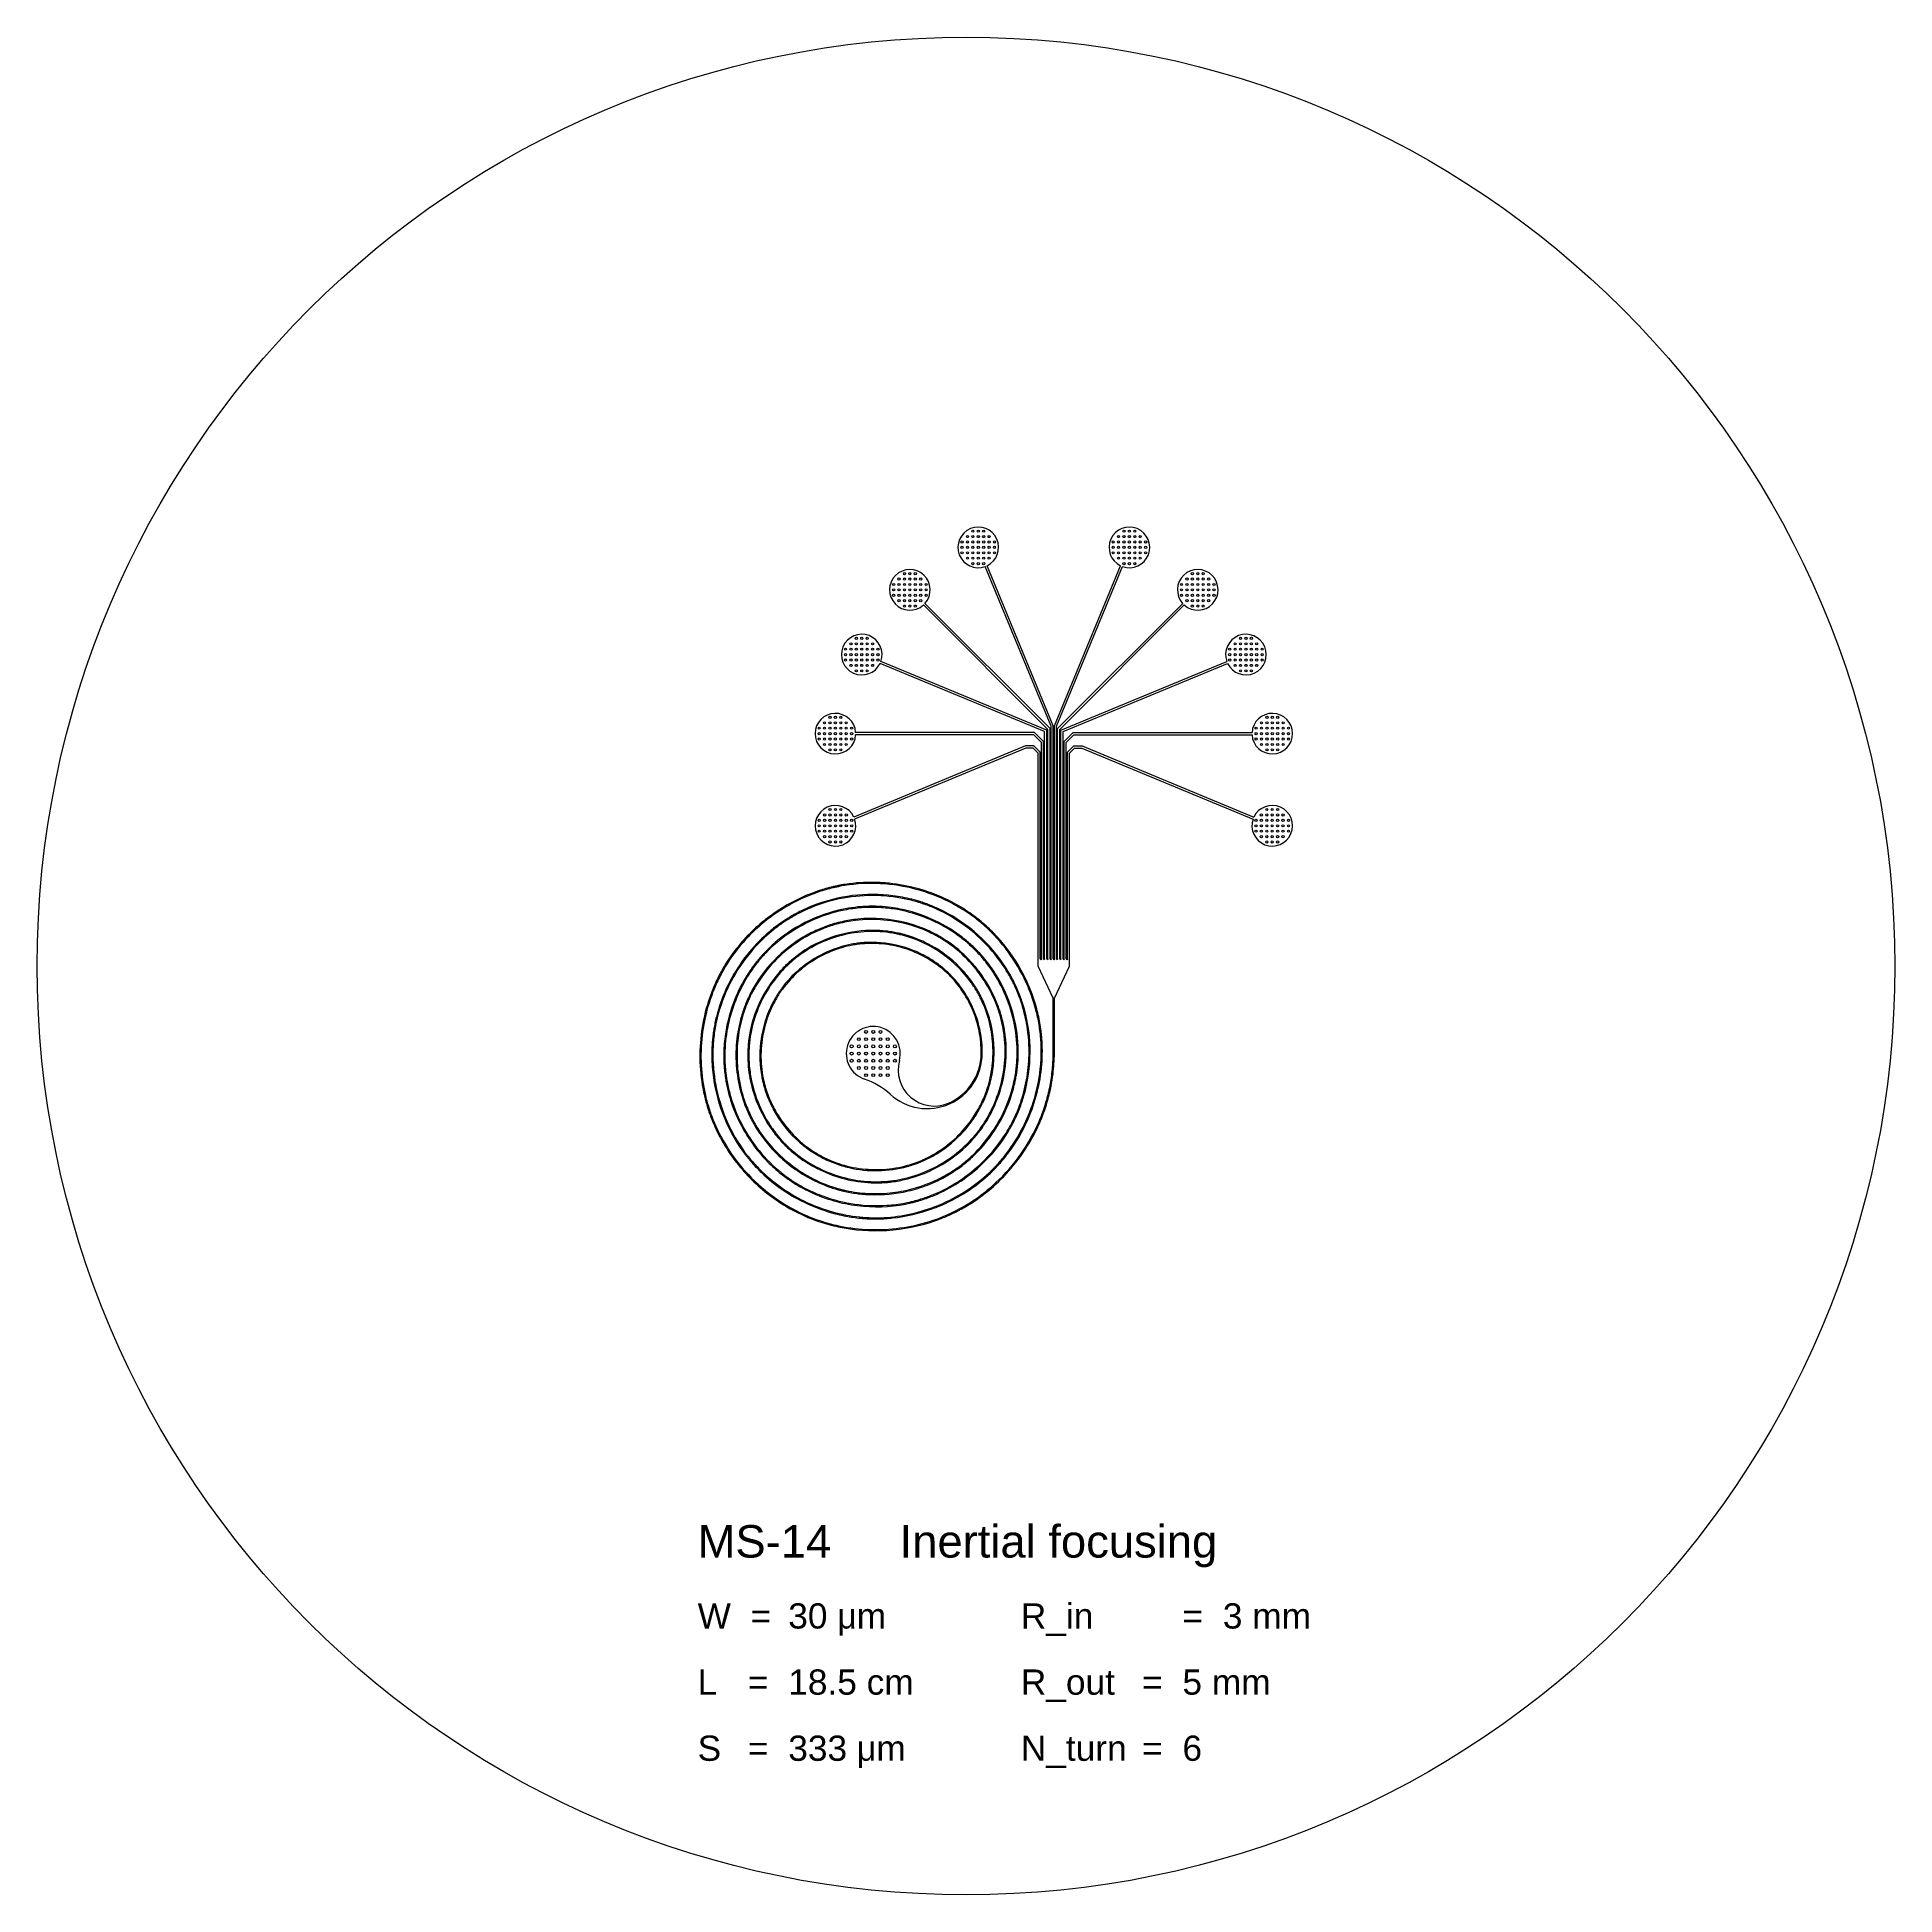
# Model space of a CAD drawing. Header units: millimetres. Extents: x 10524 to 192721, y 96213 to 283630.
# Drawn here: x 72788 to 124288, y 232130 to 283630 of the extents above; entities that cross this region are included whole.
import ezdxf

# ---------------------------------------------------------------- set-up
doc = ezdxf.new("R2010")
doc.units = ezdxf.units.MM
doc.layers.add('Clear', color=140, linetype='Continuous')
doc.layers.add('Opaque', color=30, linetype='Continuous')
doc.styles.get("Standard").update_dxf_attribs({"font": 'arial.ttf'})

msp = doc.modelspace()

# ---------------------------------------------------------------- texts
at = {"layer": 'Clear', "insert": (91098, 242380), "char_height": 280, "attachment_point": 1}
msp.add_mtext_dynamic_manual_height_columns('{\\H3.2143x;MS-14^I^IInertial focusing\\H0.83335x;\\P\\H0.53332x; \\P\\H1.75x;W  =^I 30 \\fSymbol|b0|i0|c2|p18;m\\fArial|b0|i0|c0|p34;m^I^I^I^IR_in ^I^I=^I3 mm\\H1.0714x; \\P\\H0.53332x; \\P\\H1.75x;L^I =^I 18.5 cm^I^I^IR_out ^I=^I5 mm\\H1.0714x;\\P\\H0.53332x; \\P\\H1.7501x;S ^I =^I 333 \\fSymbol|b0|i0|c2|p18;m\\fArial|b0|i0|c0|p34;m^I^I^IN_turn^I=^I6\\H1.0714x;^I}', width=17445.26, gutter_width=12.5, heights=[7318], dxfattribs=at)

# ---------------------------------------------------------------- linework, layer by layer
at = {"layer": 'Clear'}
for p, q in [((100898, 264530), (99065, 268954)), ((100958, 264542), (99121, 268977)), ((100988, 264542), (102825, 268977)), ((101048, 264530), (102880, 268954)), ((100808, 264440), (97358, 267890)), ((100868, 264465), (97401, 267932)), ((101078, 264465), (104545, 267932)), ((101138, 264440), (104587, 267890)), ((100718, 264380), (96155, 266270)), ((100778, 264420), (96178, 266326)), ((101168, 264420), (105767, 266326)), ((101228, 264380), (105790, 266270)), ((100440, 264352), (95477, 264352)), ((100416, 264292), (95477, 264292)), ((100628, 264080), (100416, 264292)), ((100688, 264105), (100440, 264352)), ((100718, 258080), (100718, 264380)), ((100778, 258080), (100778, 264420)), ((100808, 258080), (100808, 264440)), ((100868, 258080), (100868, 264465)), ((100898, 258080), (100898, 264530)), ((100958, 258080), (100958, 264542)), ((100988, 258080), (100988, 264542)), ((101048, 258080), (101048, 264530)), ((101078, 258080), (101078, 264465)), ((101138, 258080), (101138, 264440)), ((101168, 258080), (101168, 264420)), ((101228, 258080), (101228, 264380)), ((101258, 264105), (101505, 264352)), ((101318, 264080), (101530, 264292)), ((101505, 264352), (106468, 264352)), ((101530, 264292), (106468, 264292)), ((100184, 263982), (95426, 262011)), ((100196, 263922), (95449, 261955)), ((100421, 263982), (100184, 263982)), ((100396, 263922), (100196, 263922)), ((100538, 263780), (100396, 263922)), ((100598, 263805), (100421, 263982)), ((100538, 257880), (100538, 263780)), ((100598, 258080), (100598, 263805)), ((100628, 258080), (100628, 264080)), ((100688, 258080), (100688, 264105)), ((101258, 258080), (101258, 264105)), ((101318, 258080), (101318, 264080)), ((101348, 263805), (101524, 263982)), ((101348, 258080), (101348, 263805)), ((101408, 263780), (101549, 263922)), ((101408, 257880), (101408, 263780)), ((101524, 263982), (101761, 263982)), ((101549, 263922), (101749, 263922)), ((101749, 263922), (106496, 261955)), ((101761, 263982), (106519, 262011)), ((100598, 258080), (100613, 258054)), ((100628, 258080), (100613, 258054)), ((100688, 258080), (100703, 258054)), ((100718, 258080), (100703, 258054)), ((100778, 258080), (100793, 258054)), ((100808, 258080), (100793, 258054)), ((100868, 258080), (100883, 258054)), ((100898, 258080), (100883, 258054)), ((100958, 258080), (100973, 258054)), ((100988, 258080), (100973, 258054)), ((101048, 258080), (101063, 258054)), ((101078, 258080), (101063, 258054)), ((101138, 258080), (101153, 258054)), ((101168, 258080), (101153, 258054)), ((101228, 258080), (101243, 258054)), ((101258, 258080), (101243, 258054)), ((101318, 258080), (101333, 258054)), ((101348, 258080), (101333, 258054)), ((100958, 256985), (100538, 257880)), ((100988, 256985), (101408, 257880)), ((100958, 255453), (100958, 256985)), ((100988, 255453), (100988, 256985))]:
    msp.add_line(p, q, dxfattribs=at)
for centre, radius, start, end in [((98878, 269485), 563, 295.5572, 289.4428), ((103067, 269485), 563, 250.5572, 244.4428), ((96982, 268308), 563, 318.0572, 311.9428), ((104963, 268308), 563, 228.0572, 221.9428), ((95648, 266513), 563, 340.5572, 334.4428), ((106298, 266513), 563, 205.5572, 199.4428), ((94916, 264322), 563, 3.0572, 356.9428), ((107030, 264322), 563, 183.0572, 176.9428), ((94919, 261768), 563, 25.5572, 19.4428), ((107027, 261768), 563, 160.5572, 154.4428), ((95968, 255453), 750, 344.9262, 251.358), ((97463, 255453), 1525, 227.6631, 0), ((97463, 255453), 1495, 293.1727, 0.0017), ((97658, 254998), 1000, 164.9262, 293.1727), ((95089, 252847), 2000, 47.6631, 71.358)]:
    msp.add_arc(centre, radius, start, end, dxfattribs=at)
for points, knots in [([(98988, 255453), (98989, 255506), (98988, 255559), (98982, 255719), (98972, 255825), (98917, 256194), (98844, 256452), (98632, 256942), (98495, 257174), (98293, 257429), (98256, 257474), (98183, 257556), (98149, 257593), (98081, 257661), (98049, 257693), (97996, 257742), (97976, 257760), (97934, 257796), (97914, 257814), (97850, 257866), (97807, 257900), (97674, 257998), (97582, 258058), (97222, 258267), (96934, 258381), (96337, 258522), (96027, 258550), (95683, 258526), (95647, 258523), (95584, 258516), (95557, 258513), (95502, 258506), (95475, 258502), (95394, 258489), (95340, 258479), (95179, 258443), (95073, 258414), (94717, 258295), (94477, 258179), (94030, 257890), (93824, 257718), (93604, 257479), (93566, 257436), (93501, 257357), (93474, 257323), (93430, 257263), (93412, 257239), (93380, 257194), (93366, 257173), (93339, 257133), (93326, 257112), (93286, 257050), (93261, 257008), (93180, 256865), (93128, 256761), (92960, 256367), (92879, 256061), (92809, 255437), (92818, 255119), (92884, 254771), (92892, 254732), (92908, 254658), (92917, 254622), (92936, 254551), (92946, 254516), (92967, 254446), (92979, 254411), (93014, 254307), (93041, 254239), (93127, 254036), (93194, 253905), (93439, 253494), (93654, 253234), (93957, 252964), (94012, 252918), (94183, 252786), (94302, 252705), (94458, 252615), (94489, 252597), (94551, 252564), (94582, 252549), (94644, 252518), (94676, 252503), (94771, 252461), (94835, 252435), (95030, 252362), (95163, 252322), (95562, 252230), (95833, 252202), (96376, 252212), (96647, 252250), (96968, 252337), (97025, 252354), (97128, 252389), (97174, 252405), (97248, 252434), (97277, 252446), (97360, 252481), (97413, 252505), (97569, 252581), (97671, 252638), (98025, 252862), (98259, 253060), (98668, 253510), (98842, 253763), (99006, 254092), (99032, 254148), (99076, 254250), (99094, 254295), (99125, 254379), (99139, 254418), (99165, 254496), (99177, 254536), (99211, 254655), (99231, 254735), (99281, 254977), (99303, 255142), (99332, 255670), (99294, 256037), (99181, 256459), (99160, 256527), (99091, 256730), (99036, 256862), (98957, 257023), (98941, 257056), (98907, 257119), (98890, 257149), (98854, 257211), (98836, 257241), (98799, 257301), (98780, 257330), (98721, 257418), (98679, 257476), (98550, 257644), (98457, 257751), (98128, 258083), (97866, 258283), (97369, 258559), (97146, 258655), (96858, 258742), (96801, 258758), (96711, 258780), (96679, 258788), (96619, 258801), (96592, 258806), (96537, 258816), (96510, 258821), (96428, 258834), (96374, 258841), (96209, 258859), (96098, 258866), (95670, 258870), (95351, 258830), (94735, 258664), (94438, 258539), (94107, 258342), (94052, 258307), (93958, 258243), (93919, 258215), (93857, 258168), (93833, 258150), (93785, 258112), (93762, 258093), (93692, 258035), (93647, 257995), (93514, 257871), (93429, 257784), (93140, 257449), (92962, 257177), (92686, 256594), (92587, 256283), (92523, 255897), (92513, 255830), (92503, 255731), (92500, 255698), (92495, 255639), (92494, 255611), (92491, 255557), (92490, 255530), (92488, 255448), (92487, 255393), (92491, 255229), (92498, 255120), (92536, 254794), (92582, 254579), (92771, 253969), (92964, 253590), (93262, 253199), (93308, 253142), (93390, 253048), (93426, 253009), (93483, 252948), (93505, 252926), (93569, 252862), (93614, 252820), (93750, 252699), (93845, 252623), (94141, 252410), (94353, 252288), (94799, 252088), (95032, 252010), (95510, 251903), (95754, 251873), (96061, 251869), (96122, 251869), (96217, 251873), (96250, 251875), (96317, 251879), (96350, 251882), (96450, 251892), (96517, 251900), (96715, 251932), (96847, 251960), (97337, 252095), (97683, 252250), (98314, 252657), (98599, 252909), (98864, 253235), (98890, 253268), (98942, 253336), (98967, 253370), (99040, 253475), (99086, 253546), (99217, 253765), (99293, 253917), (99483, 254369), (99569, 254679), (99660, 255313), (99665, 255637), (99621, 256000), (99615, 256044), (99604, 256118), (99598, 256148), (99587, 256207), (99581, 256237), (99569, 256297), (99562, 256326), (99541, 256415), (99525, 256474), (99473, 256649), (99433, 256764), (99261, 257185), (99094, 257476), (98837, 257813), (98780, 257882), (98601, 258085), (98472, 258211), (98197, 258445), (98051, 258551), (97858, 258671), (97819, 258694), (97739, 258739), (97698, 258761), (97576, 258825), (97492, 258864), (97238, 258971), (97063, 259030), (96448, 259189), (95990, 259225), (95466, 259172), (95393, 259162), (95174, 259127), (95030, 259095), (94856, 259045), (94824, 259035), (94761, 259015), (94729, 259004), (94635, 258971), (94573, 258948), (94450, 258897), (94389, 258870), (94208, 258784), (94091, 258720), (93660, 258454), (93371, 258212), (92871, 257654), (92661, 257338), (92490, 256968), (92477, 256939), (92452, 256881), (92441, 256853), (92418, 256798), (92408, 256770), (92376, 256685), (92357, 256628), (92302, 256456), (92271, 256339), (92195, 255985), (92167, 255744), (92148, 255000), (92231, 254494), (92441, 253940), (92476, 253859), (92522, 253758), (92532, 253738), (92552, 253696), (92562, 253676), (92593, 253615), (92615, 253575), (92682, 253455), (92729, 253377), (92880, 253148), (92991, 253002), (93234, 252728), (93365, 252598), (93817, 252210), (94173, 251989), (94623, 251802), (94692, 251775), (94813, 251733), (94865, 251716), (94947, 251692), (94977, 251683), (95037, 251666), (95068, 251658), (95129, 251643), (95159, 251636), (95251, 251616), (95313, 251604), (95498, 251573), (95623, 251558), (96099, 251525), (96453, 251547), (96890, 251633), (96980, 251654), (97250, 251726), (97427, 251787), (97665, 251889), (97730, 251919), (97924, 252014), (98050, 252085), (98198, 252181), (98224, 252198), (98276, 252233), (98302, 252251), (98378, 252306), (98429, 252344), (98572, 252458), (98662, 252537), (99010, 252870), (99237, 253157), (99609, 253781), (99754, 254119), (99869, 254539), (99886, 254608), (99912, 254727), (99921, 254777), (99936, 254863), (99942, 254898), (99951, 254964), (99955, 254994), (99963, 255054), (99966, 255084), (99975, 255175), (99979, 255235), (99988, 255417), (99988, 255539), (99969, 255974), (99919, 256286), (99748, 256891), (99628, 257185), (99436, 257533), (99394, 257603), (99262, 257812), (99165, 257946), (99041, 258095), (99022, 258117), (98965, 258183), (98927, 258225), (98808, 258351), (98725, 258431), (98552, 258583), (98462, 258656), (98126, 258905), (97861, 259059), (97304, 259306), (97012, 259399), (96629, 259476), (96544, 259490), (96351, 259516), (96242, 259526), (96085, 259534), (96037, 259535), (95959, 259536), (95929, 259536), (95870, 259536), (95840, 259535), (95751, 259532), (95691, 259529), (95513, 259515), (95395, 259501), (94906, 259418), (94542, 259304), (93857, 258984), (93536, 258777), (93193, 258483), (93139, 258434), (93049, 258347), (93012, 258311), (92940, 258236), (92906, 258199), (92849, 258135), (92826, 258109), (92782, 258057), (92760, 258030), (92695, 257950), (92653, 257895), (92533, 257727), (92458, 257611), (92251, 257252), (92136, 256999), (91937, 256412), (91866, 256073), (91830, 255649), (91825, 255568), (91819, 255322), (91825, 255158), (91844, 254960), (91848, 254926), (91855, 254865), (91859, 254837), (91867, 254782), (91871, 254754), (91885, 254671), (91895, 254617), (91929, 254452), (91956, 254344), (92052, 254022), (92132, 253812), (92415, 253221), (92660, 252860), (93010, 252482), (93068, 252423), (93246, 252252), (93373, 252144), (93539, 252019), (93573, 251994), (93630, 251955), (93651, 251940), (93719, 251894), (93766, 251864), (93860, 251806), (93908, 251778), (94052, 251697), (94151, 251646), (94453, 251508), (94662, 251431), (95089, 251310), (95307, 251266), (95970, 251184), (96422, 251198), (96913, 251292), (96965, 251304), (97049, 251323), (97082, 251331), (97145, 251348), (97176, 251356), (97237, 251374), (97267, 251383), (97358, 251411), (97418, 251431), (97596, 251496), (97714, 251545), (98058, 251706), (98279, 251834), (98998, 252341), (99433, 252810), (99771, 253395), (99794, 253436), (99832, 253507), (99848, 253537), (99877, 253596), (99891, 253625), (99919, 253683), (99932, 253713), (99972, 253801), (99996, 253860), (100067, 254040), (100108, 254162), (100255, 254674), (100313, 255078), (100318, 255888), (100265, 256293), (100136, 256758), (100114, 256832), (100071, 256958), (100052, 257011), (100020, 257094), (100008, 257125), (99983, 257185), (99971, 257216), (99944, 257276), (99931, 257305), (99889, 257395), (99860, 257453), (99768, 257628), (99702, 257741), (99419, 258177), (99164, 258476), (98585, 258998), (98261, 259222), (97845, 259434), (97776, 259466), (97656, 259520), (97604, 259541), (97507, 259580), (97461, 259597), (97373, 259629), (97331, 259643), (97247, 259670), (97205, 259683), (97077, 259719), (96992, 259741), (96733, 259799), (96558, 259826), (96007, 259880), (95628, 259869), (94883, 259754), (94517, 259650), (94100, 259471), (94032, 259439), (93913, 259381), (93863, 259355), (93785, 259313), (93757, 259297), (93700, 259264), (93672, 259248), (93616, 259214), (93589, 259197), (93506, 259144), (93452, 259108), (93292, 258996), (93189, 258916), (92890, 258663), (92705, 258477), (92163, 257826), (91872, 257304), (91666, 256655), (91641, 256565), (91603, 256416), (91590, 256357), (91573, 256273), (91568, 256248), (91559, 256198), (91554, 256173), (91542, 256097), (91534, 256047), (91514, 255895), (91505, 255793), (91486, 255485), (91488, 255279), (91534, 254681), (91615, 254292), (91872, 253547), (92048, 253190), (92316, 252792), (92366, 252723), (92437, 252631), (92456, 252605), (92497, 252555), (92517, 252530), (92579, 252457), (92621, 252408), (92751, 252266), (92842, 252175), (93126, 251914), (93331, 251756), (93981, 251334), (94463, 251123), (95048, 250979), (95129, 250962), (95345, 250921), (95480, 250902), (95652, 250885), (95687, 250882), (95755, 250878), (95788, 250876), (95852, 250873), (95885, 250872), (95982, 250869), (96047, 250869), (96241, 250873), (96371, 250881), (96881, 250935), (97258, 251023), (97737, 251199), (97854, 251247), (98197, 251405), (98417, 251528), (98835, 251810), (99033, 251967), (99240, 252165), (99265, 252189), (99313, 252237), (99337, 252261), (99405, 252332), (99448, 252379), (99575, 252524), (99656, 252624), (99885, 252934), (100020, 253154), (100254, 253613), (100352, 253852), (100509, 254344), (100568, 254596), (100643, 255108), (100659, 255367), (100652, 255684), (100649, 255742), (100643, 255838), (100640, 255875), (100634, 255950), (100630, 255987), (100617, 256099), (100607, 256174), (100570, 256396), (100538, 256543), (100401, 257059), (100256, 257418), (99886, 258093), (99660, 258408), (99344, 258752), (99288, 258810), (99115, 258980), (98993, 259087), (98830, 259216), (98794, 259244), (98681, 259327), (98603, 259381), (98366, 259535), (98201, 259628), (97554, 259943), (97037, 260096), (96374, 260179), (96240, 260190), (95835, 260207), (95564, 260195), (95226, 260150), (95156, 260139), (95054, 260121), (95022, 260115), (94957, 260101), (94925, 260095), (94861, 260080), (94829, 260072), (94733, 260049), (94670, 260031), (94480, 259976), (94356, 259933), (93872, 259745), (93527, 259560), (93121, 259276), (93035, 259211), (92783, 259010), (92624, 258864), (92412, 258643), (92350, 258574), (92171, 258364), (92060, 258217), (91906, 257987), (91857, 257908), (91794, 257801), (91779, 257775), (91750, 257722), (91735, 257695), (91692, 257614), (91665, 257560), (91576, 257376), (91520, 257245), (91370, 256843), (91294, 256566), (91190, 256003), (91163, 255717), (91158, 255143), (91180, 254856), (91242, 254489), (91258, 254405), (91302, 254210), (91331, 254099), (91376, 253949), (91389, 253910), (91415, 253831), (91429, 253791), (91458, 253712), (91473, 253672), (91519, 253555), (91552, 253478), (91657, 253248), (91735, 253099), (92036, 252589), (92300, 252252), (92903, 251654), (93244, 251393), (93683, 251140), (93755, 251101), (93880, 251037), (93932, 251011), (94033, 250965), (94081, 250943), (94164, 250908), (94199, 250894), (94317, 250847), (94400, 250817), (94652, 250734), (94824, 250687), (95438, 250557), (95893, 250524), (96797, 250579), (97246, 250668), (97753, 250844), (97831, 250873), (97963, 250926), (98016, 250949), (98122, 250997), (98173, 251021), (98255, 251061), (98284, 251076), (98343, 251107), (98373, 251123), (98460, 251170), (98518, 251204), (98689, 251307), (98800, 251380), (99123, 251614), (99327, 251787), (99901, 252362), (100226, 252810), (100510, 253378), (100547, 253458), (100613, 253610), (100642, 253682), (100725, 253901), (100773, 254049), (100822, 254228), (100830, 254257), (100844, 254314), (100851, 254343), (100871, 254429), (100883, 254487), (100917, 254660), (100936, 254777), (100973, 255079), (100986, 255266), (100988, 255453)], [0, 0, 0, 0, 0.053307, 0.053307, 0.159921, 0.159921, 0.42476, 0.42476, 0.6896, 0.6896, 0.746956, 0.746956, 0.797485, 0.797485, 0.84158, 0.84158, 0.868624, 0.868624, 0.895668, 0.895668, 0.949756, 0.949756, 1.057932, 1.057932, 1.357876, 1.357876, 1.657819, 1.657819, 1.692969, 1.692969, 1.719609, 1.719609, 1.746249, 1.746249, 1.799529, 1.799529, 1.906089, 1.906089, 2.162154, 2.162154, 2.41822, 2.41822, 2.473998, 2.473998, 2.515725, 2.515725, 2.545161, 2.545161, 2.568526, 2.568526, 2.591892, 2.591892, 2.638622, 2.638622, 2.749579, 2.749579, 3.047459, 3.047459, 3.345339, 3.345339, 3.382666, 3.382666, 3.417197, 3.417197, 3.451727, 3.451727, 3.486257, 3.486257, 3.555318, 3.555318, 3.693439, 3.693439, 4.005199, 4.005199, 4.072448, 4.072448, 4.206946, 4.206946, 4.240174, 4.240174, 4.272371, 4.272371, 4.304568, 4.304568, 4.368961, 4.368961, 4.497747, 4.497747, 4.74822, 4.74822, 4.998693, 4.998693, 5.05363, 5.05363, 5.098522, 5.098522, 5.12711, 5.12711, 5.180441, 5.180441, 5.287102, 5.287102, 5.56391, 5.56391, 5.840719, 5.840719, 5.897015, 5.897015, 5.941171, 5.941171, 5.978458, 5.978458, 6.015746, 6.015746, 6.090321, 6.090321, 6.239472, 6.239472, 6.566928, 6.566928, 6.630926, 6.630926, 6.758922, 6.758922, 6.791345, 6.791345, 6.822835, 6.822835, 6.854324, 6.854324, 6.885813, 6.885813, 6.948792, 6.948792, 7.07475, 7.07475, 7.364454, 7.364454, 7.577898, 7.577898, 7.630051, 7.630051, 7.6596, 7.6596, 7.683906, 7.683906, 7.708211, 7.708211, 7.756822, 7.756822, 7.854044, 7.854044, 8.133053, 8.133053, 8.412062, 8.412062, 8.468865, 8.468865, 8.51061, 8.51061, 8.536905, 8.536905, 8.563201, 8.563201, 8.615793, 8.615793, 8.720976, 8.720976, 8.999429, 8.999429, 9.277883, 9.277883, 9.335739, 9.335739, 9.36371, 9.36371, 9.387133, 9.387133, 9.410555, 9.410555, 9.4574, 9.4574, 9.55109, 9.55109, 9.73847, 9.73847, 10.095201, 10.095201, 10.156682, 10.156682, 10.20147, 10.20147, 10.227428, 10.227428, 10.278854, 10.278854, 10.381706, 10.381706, 10.587409, 10.587409, 10.793112, 10.793112, 10.998815, 10.998815, 11.050159, 11.050159, 11.078157, 11.078157, 11.106154, 11.106154, 11.16215, 11.16215, 11.274141, 11.274141, 11.586006, 11.586006, 11.897872, 11.897872, 11.932945, 11.932945, 11.968019, 11.968019, 12.038166, 12.038166, 12.178459, 12.178459, 12.441085, 12.441085, 12.703711, 12.703711, 12.739982, 12.739982, 12.764801, 12.764801, 12.789619, 12.789619, 12.814437, 12.814437, 12.864074, 12.864074, 12.963348, 12.963348, 13.233777, 13.233777, 13.306679, 13.306679, 13.452484, 13.452484, 13.598288, 13.598288, 13.635346, 13.635346, 13.672405, 13.672405, 13.746522, 13.746522, 13.894756, 13.894756, 14.256741, 14.256741, 14.315681, 14.315681, 14.433562, 14.433562, 14.460056, 14.460056, 14.486551, 14.486551, 14.539541, 14.539541, 14.592531, 14.592531, 14.69851, 14.69851, 14.994579, 14.994579, 15.290649, 15.290649, 15.316005, 15.316005, 15.33969, 15.33969, 15.363374, 15.363374, 15.410743, 15.410743, 15.505482, 15.505482, 15.694959, 15.694959, 16.088212, 16.088212, 16.156805, 16.156805, 16.174557, 16.174557, 16.192308, 16.192308, 16.22781, 16.22781, 16.298815, 16.298815, 16.440825, 16.440825, 16.582834, 16.582834, 16.902089, 16.902089, 16.958945, 16.958945, 17.000688, 17.000688, 17.024803, 17.024803, 17.048917, 17.048917, 17.073031, 17.073031, 17.121259, 17.121259, 17.217716, 17.217716, 17.486761, 17.486761, 17.557882, 17.557882, 17.700122, 17.700122, 17.755039, 17.755039, 17.864875, 17.864875, 17.888762, 17.888762, 17.91265, 17.91265, 17.960425, 17.960425, 18.051373, 18.051373, 18.325921, 18.325921, 18.600469, 18.600469, 18.653908, 18.653908, 18.692402, 18.692402, 18.719224, 18.719224, 18.742032, 18.742032, 18.764841, 18.764841, 18.810457, 18.810457, 18.901691, 18.901691, 19.136705, 19.136705, 19.371718, 19.371718, 19.433087, 19.433087, 19.555825, 19.555825, 19.577427, 19.577427, 19.620168, 19.620168, 19.705651, 19.705651, 19.791134, 19.791134, 20.016204, 20.016204, 20.241275, 20.241275, 20.304225, 20.304225, 20.384768, 20.384768, 20.420099, 20.420099, 20.441974, 20.441974, 20.463849, 20.463849, 20.507598, 20.507598, 20.595097, 20.595097, 20.871352, 20.871352, 21.147607, 21.147607, 21.200646, 21.200646, 21.23858, 21.23858, 21.275572, 21.275572, 21.300599, 21.300599, 21.325625, 21.325625, 21.375678, 21.375678, 21.475783, 21.475783, 21.675993, 21.675993, 21.924032, 21.924032, 21.98308, 21.98308, 22.101178, 22.101178, 22.12573, 22.12573, 22.145809, 22.145809, 22.165889, 22.165889, 22.206047, 22.206047, 22.286364, 22.286364, 22.446999, 22.446999, 22.755407, 22.755407, 22.814364, 22.814364, 22.932278, 22.932278, 22.962478, 22.962478, 22.981313, 22.981313, 23.020637, 23.020637, 23.059961, 23.059961, 23.138608, 23.138608, 23.295904, 23.295904, 23.4532, 23.4532, 23.768215, 23.768215, 23.805665, 23.805665, 23.829366, 23.829366, 23.851644, 23.851644, 23.873921, 23.873921, 23.918477, 23.918477, 24.007587, 24.007587, 24.185809, 24.185809, 24.623671, 24.623671, 24.656283, 24.656283, 24.680002, 24.680002, 24.702406, 24.702406, 24.72481, 24.72481, 24.769618, 24.769618, 24.859233, 24.859233, 25.139598, 25.139598, 25.419963, 25.419963, 25.472861, 25.472861, 25.511812, 25.511812, 25.534405, 25.534405, 25.556998, 25.556998, 25.579591, 25.579591, 25.624777, 25.624777, 25.71515, 25.71515, 25.982459, 25.982459, 26.249769, 26.249769, 26.301564, 26.301564, 26.339775, 26.339775, 26.373226, 26.373226, 26.40335, 26.40335, 26.433475, 26.433475, 26.493723, 26.493723, 26.614219, 26.614219, 26.869874, 26.869874, 27.125528, 27.125528, 27.176674, 27.176674, 27.21475, 27.21475, 27.236735, 27.236735, 27.258719, 27.258719, 27.280704, 27.280704, 27.324673, 27.324673, 27.412612, 27.412612, 27.58849, 27.58849, 27.982196, 27.982196, 28.044616, 28.044616, 28.085044, 28.085044, 28.102015, 28.102015, 28.118986, 28.118986, 28.152929, 28.152929, 28.221556, 28.221556, 28.358812, 28.358812, 28.620789, 28.620789, 28.882766, 28.882766, 28.93872, 28.93872, 28.959967, 28.959967, 28.981213, 28.981213, 29.023705, 29.023705, 29.108689, 29.108689, 29.278658, 29.278658, 29.619767, 29.619767, 29.674252, 29.674252, 29.763952, 29.763952, 29.787269, 29.787269, 29.808497, 29.808497, 29.829725, 29.829725, 29.872182, 29.872182, 29.957095, 29.957095, 30.207928, 30.207928, 30.28991, 30.28991, 30.453874, 30.453874, 30.617837, 30.617837, 30.639876, 30.639876, 30.661915, 30.661915, 30.703551, 30.703551, 30.786823, 30.786823, 30.953366, 30.953366, 31.11991, 31.11991, 31.286453, 31.286453, 31.452997, 31.452997, 31.49042, 31.49042, 31.514535, 31.514535, 31.53865, 31.53865, 31.58688, 31.58688, 31.68334, 31.68334, 31.929349, 31.929349, 32.175358, 32.175358, 32.226944, 32.226944, 32.330117, 32.330117, 32.359326, 32.359326, 32.419356, 32.419356, 32.539416, 32.539416, 32.876542, 32.876542, 32.961871, 32.961871, 33.132527, 33.132527, 33.177167, 33.177167, 33.197902, 33.197902, 33.218638, 33.218638, 33.239373, 33.239373, 33.280844, 33.280844, 33.363785, 33.363785, 33.60762, 33.60762, 33.674981, 33.674981, 33.809702, 33.809702, 33.867298, 33.867298, 33.98249, 33.98249, 34.040585, 34.040585, 34.059625, 34.059625, 34.078665, 34.078665, 34.116746, 34.116746, 34.205816, 34.205816, 34.383957, 34.383957, 34.562098, 34.562098, 34.740239, 34.740239, 34.79291, 34.79291, 34.86416, 34.86416, 34.889734, 34.889734, 34.915739, 34.915739, 34.941744, 34.941744, 34.993754, 34.993754, 35.097775, 35.097775, 35.359273, 35.359273, 35.620771, 35.620771, 35.670908, 35.670908, 35.706787, 35.706787, 35.738962, 35.738962, 35.762121, 35.762121, 35.816402, 35.816402, 35.924965, 35.924965, 36.20103, 36.20103, 36.477095, 36.477095, 36.527875, 36.527875, 36.563344, 36.563344, 36.598117, 36.598117, 36.618302, 36.618302, 36.638486, 36.638486, 36.678855, 36.678855, 36.759594, 36.759594, 36.92107, 36.92107, 37.251272, 37.251272, 37.304223, 37.304223, 37.351222, 37.351222, 37.445219, 37.445219, 37.462943, 37.462943, 37.480668, 37.480668, 37.516118, 37.516118, 37.587017, 37.587017, 37.699112, 37.699112, 37.699112, 37.699112]), ([(98958, 255453), (98959, 255506), (98958, 255559), (98952, 255717), (98942, 255822), (98896, 256133), (98844, 256336), (98699, 256729), (98606, 256918), (98384, 257274), (98254, 257440), (98069, 257632), (98029, 257671), (97971, 257724), (97954, 257739), (97920, 257769), (97903, 257784), (97851, 257827), (97815, 257855), (97707, 257937), (97632, 257989), (97375, 258149), (97183, 258243), (96782, 258389), (96574, 258442), (96151, 258504), (95936, 258513), (95689, 258497), (95657, 258494), (95598, 258488), (95573, 258485), (95521, 258478), (95496, 258475), (95419, 258463), (95368, 258453), (95216, 258422), (95116, 258395), (94811, 258298), (94612, 258210), (94234, 257995), (94056, 257868), (93729, 257580), (93581, 257418), (93436, 257221), (93421, 257200), (93377, 257136), (93348, 257093), (93294, 257005), (93268, 256960), (93193, 256824), (93148, 256730), (93021, 256432), (92956, 256220), (92871, 255787), (92851, 255565), (92857, 255123), (92883, 254901), (92941, 254649), (92950, 254614), (92969, 254543), (92980, 254508), (93012, 254403), (93037, 254333), (93117, 254128), (93180, 253995), (93363, 253671), (93494, 253486), (93793, 253146), (93960, 252992), (94190, 252820), (94240, 252785), (94336, 252722), (94381, 252694), (94468, 252643), (94509, 252620), (94572, 252588), (94593, 252577), (94636, 252555), (94658, 252545), (94723, 252515), (94767, 252496), (94899, 252441), (94990, 252409), (95296, 252314), (95519, 252271), (95968, 252230), (96195, 252232), (96645, 252283), (96867, 252332), (97116, 252417), (97151, 252429), (97218, 252454), (97252, 252468), (97319, 252496), (97352, 252510), (97451, 252556), (97516, 252589), (97707, 252693), (97830, 252772), (98133, 252995), (98306, 253152), (98615, 253499), (98751, 253689), (98899, 253947), (98929, 254004), (98986, 254120), (99013, 254179), (99057, 254284), (99075, 254330), (99100, 254398), (99108, 254421), (99124, 254466), (99131, 254489), (99153, 254558), (99166, 254604), (99203, 254743), (99223, 254836), (99278, 255158), (99294, 255391), (99277, 255854), (99244, 256085), (99133, 256536), (99054, 256756), (98929, 257012), (98906, 257058), (98869, 257124), (98857, 257145), (98833, 257187), (98821, 257208), (98783, 257270), (98756, 257311), (98675, 257432), (98617, 257511), (98408, 257768), (98240, 257934), (97875, 258230), (97677, 258360), (97259, 258576), (97038, 258663), (96767, 258736), (96725, 258746), (96653, 258763), (96625, 258769), (96567, 258780), (96539, 258785), (96452, 258800), (96394, 258808), (96220, 258829), (96103, 258836), (95747, 258839), (95507, 258817), (95037, 258722), (94806, 258651), (94364, 258462), (94153, 258344), (93934, 258189), (93912, 258172), (93868, 258139), (93846, 258122), (93781, 258071), (93739, 258035), (93614, 257926), (93535, 257849), (93295, 257593), (93149, 257399), (92898, 256986), (92794, 256766), (92632, 256309), (92575, 256073), (92540, 255795), (92536, 255759), (92529, 255685), (92526, 255648), (92522, 255574), (92520, 255537), (92517, 255426), (92518, 255352), (92526, 255130), (92542, 254982), (92608, 254591), (92675, 254352), (92857, 253890), (92972, 253669), (93149, 253401), (93191, 253342), (93292, 253208), (93354, 253134), (93440, 253037), (93463, 253012), (93506, 252968), (93525, 252948), (93564, 252910), (93584, 252890), (93644, 252833), (93685, 252796), (93810, 252689), (93897, 252621), (94190, 252414), (94407, 252293), (94863, 252096), (95102, 252021), (95590, 251921), (95839, 251896), (96124, 251900), (96160, 251901), (96224, 251903), (96252, 251905), (96307, 251909), (96335, 251911), (96418, 251919), (96473, 251925), (96639, 251949), (96748, 251970), (97100, 252055), (97338, 252139), (97793, 252355), (98009, 252486), (98411, 252791), (98596, 252965), (98784, 253184), (98807, 253212), (98847, 253262), (98865, 253285), (98900, 253330), (98917, 253353), (98967, 253422), (98999, 253470), (99093, 253613), (99151, 253713), (99321, 254039), (99415, 254277), (99553, 254768), (99597, 255020), (99631, 255530), (99622, 255787), (99580, 256077), (99574, 256113), (99563, 256177), (99557, 256204), (99546, 256258), (99540, 256285), (99522, 256366), (99508, 256420), (99463, 256580), (99429, 256685), (99297, 257029), (99180, 257259), (98901, 257693), (98740, 257895), (98377, 258263), (98177, 258429), (97929, 258591), (97898, 258611), (97834, 258651), (97801, 258670), (97735, 258707), (97702, 258725), (97601, 258778), (97533, 258812), (97325, 258905), (97182, 258958), (96785, 259079), (96525, 259130), (96000, 259177), (95734, 259173), (95390, 259132), (95309, 259119), (95150, 259089), (95072, 259072), (94941, 259038), (94887, 259023), (94789, 258993), (94744, 258978), (94656, 258947), (94612, 258931), (94482, 258879), (94396, 258841), (94144, 258717), (93981, 258622), (93607, 258364), (93403, 258189), (93034, 257800), (92869, 257586), (92695, 257301), (92663, 257243), (92606, 257138), (92581, 257090), (92537, 256997), (92516, 256952), (92486, 256883), (92476, 256860), (92457, 256813), (92448, 256790), (92420, 256719), (92403, 256671), (92355, 256527), (92326, 256430), (92253, 256135), (92220, 255934), (92186, 255529), (92185, 255325), (92218, 254861), (92263, 254603), (92353, 254281), (92375, 254211), (92446, 254004), (92502, 253869), (92673, 253515), (92803, 253304), (93102, 252910), (93271, 252728), (93640, 252396), (93840, 252247), (94265, 251990), (94491, 251881), (94784, 251774), (94845, 251754), (94936, 251726), (94966, 251717), (95020, 251702), (95045, 251695), (95094, 251683), (95119, 251677), (95193, 251659), (95242, 251649), (95392, 251620), (95493, 251604), (95796, 251571), (96000, 251564), (96408, 251583), (96611, 251608), (97074, 251701), (97331, 251780), (97648, 251914), (97718, 251946), (97923, 252048), (98056, 252124), (98233, 252240), (98281, 252273), (98376, 252342), (98423, 252378), (98561, 252488), (98649, 252566), (98933, 252839), (99112, 253052), (99423, 253510), (99556, 253755), (99768, 254269), (99847, 254537), (99903, 254848), (99910, 254886), (99920, 254953), (99924, 254982), (99931, 255040), (99934, 255069), (99943, 255156), (99947, 255215), (99957, 255390), (99958, 255507), (99945, 255902), (99905, 256180), (99772, 256722), (99677, 256987), (99435, 257492), (99288, 257732), (99073, 258009), (99029, 258064), (98908, 258203), (98829, 258286), (98665, 258444), (98580, 258520), (98314, 258736), (98124, 258865), (97725, 259089), (97516, 259185), (97085, 259342), (96862, 259402), (96491, 259469), (96344, 259487), (96115, 259503), (96034, 259506), (95871, 259507), (95790, 259504), (95546, 259490), (95384, 259470), (94943, 259390), (94667, 259308), (94136, 259091), (93882, 258955), (93406, 258634), (93184, 258448), (92957, 258211), (92930, 258181), (92883, 258129), (92863, 258106), (92824, 258061), (92805, 258038), (92749, 257969), (92712, 257922), (92605, 257778), (92538, 257679), (92350, 257374), (92242, 257159), (92064, 256714), (91994, 256483), (91894, 256013), (91864, 255774), (91852, 255453), (91851, 255372), (91854, 255231), (91857, 255170), (91865, 255059), (91869, 255009), (91878, 254927), (91881, 254895), (91890, 254831), (91894, 254799), (91909, 254704), (91921, 254640), (91960, 254451), (91992, 254325), (92115, 253924), (92230, 253654), (92513, 253143), (92681, 252902), (93062, 252458), (93276, 252256), (93568, 252035), (93627, 251993), (93722, 251928), (93757, 251905), (93828, 251861), (93864, 251839), (93972, 251775), (94046, 251735), (94270, 251621), (94425, 251554), (94863, 251394), (95155, 251322), (95748, 251237), (96049, 251226), (96431, 251252), (96514, 251260), (96764, 251292), (96929, 251323), (97118, 251372), (97144, 251379), (97197, 251394), (97224, 251401), (97303, 251425), (97355, 251442), (97512, 251496), (97615, 251536), (97918, 251668), (98113, 251773), (98486, 252010), (98664, 252144), (99052, 252483), (99253, 252698), (99482, 253000), (99532, 253069), (99675, 253283), (99761, 253431), (99851, 253610), (99863, 253636), (99888, 253688), (99900, 253714), (99935, 253792), (99958, 253845), (100022, 254005), (100060, 254114), (100161, 254444), (100211, 254669), (100275, 255126), (100289, 255358), (100280, 255883), (100245, 256177), (100164, 256540), (100145, 256615), (100082, 256839), (100032, 256987), (99963, 257155), (99953, 257179), (99933, 257227), (99922, 257251), (99890, 257322), (99868, 257370), (99798, 257510), (99748, 257602), (99588, 257871), (99467, 258044), (99141, 258447), (98922, 258667), (98441, 259058), (98180, 259229), (97839, 259403), (97773, 259434), (97652, 259489), (97597, 259512), (97491, 259554), (97441, 259573), (97359, 259602), (97328, 259612), (97266, 259632), (97235, 259642), (97141, 259670), (97078, 259688), (96889, 259735), (96760, 259761), (96328, 259829), (96019, 259844), (95404, 259812), (95097, 259764), (94501, 259607), (94210, 259498), (93879, 259329), (93824, 259300), (93745, 259256), (93721, 259241), (93672, 259213), (93648, 259198), (93576, 259153), (93528, 259123), (93387, 259027), (93296, 258960), (93030, 258748), (92864, 258593), (92496, 258194), (92306, 257940), (91982, 257397), (91848, 257108), (91724, 256739), (91702, 256669), (91667, 256546), (91653, 256493), (91627, 256385), (91615, 256331), (91590, 256205), (91578, 256133), (91556, 255988), (91547, 255916), (91527, 255698), (91520, 255552), (91522, 255090), (91556, 254774), (91689, 254156), (91787, 253853), (92044, 253273), (92203, 252997), (92410, 252716), (92429, 252690), (92467, 252641), (92486, 252616), (92545, 252543), (92586, 252495), (92710, 252353), (92797, 252263), (93069, 252002), (93265, 251843), (93681, 251559), (93901, 251434), (94358, 251220), (94596, 251132), (95082, 250996), (95331, 250948), (95622, 250918), (95661, 250915), (95731, 250909), (95763, 250907), (95826, 250904), (95857, 250903), (95952, 250900), (96015, 250899), (96204, 250901), (96330, 250908), (96706, 250944), (96956, 250989), (97444, 251120), (97684, 251205), (98146, 251412), (98369, 251535), (98792, 251815), (98992, 251972), (99208, 252175), (99238, 252204), (99289, 252255), (99310, 252277), (99353, 252321), (99374, 252343), (99436, 252410), (99476, 252455), (99594, 252595), (99670, 252691), (99883, 252988), (100010, 253197), (100230, 253634), (100323, 253861), (100495, 254396), (100562, 254707), (100606, 255105), (100613, 255188), (100627, 255439), (100627, 255606), (100615, 255810), (100612, 255845), (100607, 255916), (100603, 255952), (100592, 256059), (100583, 256130), (100550, 256342), (100521, 256482), (100406, 256937), (100292, 257246), (100004, 257835), (99830, 258115), (99427, 258633), (99199, 258872), (98914, 259110), (98881, 259137), (98814, 259190), (98780, 259217), (98711, 259268), (98676, 259293), (98571, 259367), (98499, 259414), (98280, 259549), (98129, 259631), (97674, 259847), (97359, 259958), (96711, 260114), (96379, 260158), (95713, 260177), (95378, 260152), (95016, 260083), (94983, 260076), (94917, 260062), (94884, 260055), (94785, 260031), (94719, 260014), (94523, 259958), (94394, 259915), (94014, 259769), (93768, 259650), (93300, 259372), (93077, 259214), (92660, 258861), (92466, 258667), (92115, 258249), (91957, 258024), (91787, 257728), (91754, 257668), (91692, 257547), (91662, 257486), (91576, 257301), (91525, 257174), (91386, 256790), (91315, 256525), (91219, 255987), (91193, 255713), (91187, 255166), (91207, 254891), (91270, 254494), (91296, 254369), (91343, 254175), (91361, 254106), (91399, 253978), (91417, 253919), (91447, 253832), (91456, 253804), (91477, 253748), (91487, 253720), (91519, 253636), (91541, 253581), (91611, 253417), (91662, 253309), (91827, 252991), (91953, 252788), (92294, 252315), (92526, 252056), (93037, 251592), (93317, 251387), (93683, 251174), (93752, 251136), (93877, 251072), (93933, 251044), (94040, 250994), (94091, 250972), (94175, 250936), (94207, 250923), (94272, 250897), (94304, 250885), (94402, 250849), (94468, 250826), (94666, 250762), (94801, 250725), (95208, 250633), (95486, 250594), (96044, 250564), (96324, 250573), (96881, 250636), (97156, 250691), (97694, 250846), (97957, 250948), (98233, 251084), (98256, 251096), (98304, 251120), (98328, 251132), (98398, 251170), (98445, 251196), (98583, 251277), (98674, 251334), (98939, 251513), (99109, 251644), (99532, 252018), (99770, 252278), (100189, 252841), (100370, 253145), (100548, 253534), (100578, 253603), (100662, 253813), (100712, 253956), (100768, 254145), (100781, 254190), (100797, 254252), (100802, 254271), (100811, 254307), (100816, 254326), (100829, 254381), (100838, 254418), (100862, 254529), (100876, 254604), (100914, 254828), (100932, 254979), (100952, 255237), (100957, 255345), (100958, 255453)], [0, 0, 0, 0, 0.053314, 0.053314, 0.159941, 0.159941, 0.369833, 0.369833, 0.579724, 0.579724, 0.789616, 0.789616, 0.845402, 0.845402, 0.867913, 0.867913, 0.890424, 0.890424, 0.935445, 0.935445, 1.025489, 1.025489, 1.236212, 1.236212, 1.446936, 1.446936, 1.65766, 1.65766, 1.689778, 1.689778, 1.715123, 1.715123, 1.740468, 1.740468, 1.791157, 1.791157, 1.892535, 1.892535, 2.10401, 2.10401, 2.315484, 2.315484, 2.526959, 2.526959, 2.551976, 2.551976, 2.60201, 2.60201, 2.652045, 2.652045, 2.752113, 2.752113, 2.963955, 2.963955, 3.175796, 3.175796, 3.387637, 3.387637, 3.422543, 3.422543, 3.45745, 3.45745, 3.527263, 3.527263, 3.66689, 3.66689, 3.880337, 3.880337, 4.093785, 4.093785, 4.151172, 4.151172, 4.201724, 4.201724, 4.245743, 4.245743, 4.268216, 4.268216, 4.290689, 4.290689, 4.335635, 4.335635, 4.425528, 4.425528, 4.636018, 4.636018, 4.846509, 4.846509, 5.056999, 5.056999, 5.090498, 5.090498, 5.124082, 5.124082, 5.157665, 5.157665, 5.224831, 5.224831, 5.359164, 5.359164, 5.572493, 5.572493, 5.785821, 5.785821, 5.844931, 5.844931, 5.904161, 5.904161, 5.949197, 5.949197, 5.971063, 5.971063, 5.992929, 5.992929, 6.03666, 6.03666, 6.124124, 6.124124, 6.334419, 6.334419, 6.544714, 6.544714, 6.755009, 6.755009, 6.801391, 6.801391, 6.823286, 6.823286, 6.845182, 6.845182, 6.888972, 6.888972, 6.976554, 6.976554, 7.18692, 7.18692, 7.397287, 7.397287, 7.607654, 7.607654, 7.646783, 7.646783, 7.672765, 7.672765, 7.698747, 7.698747, 7.750712, 7.750712, 7.854641, 7.854641, 8.066305, 8.066305, 8.277968, 8.277968, 8.489631, 8.489631, 8.513829, 8.513829, 8.538026, 8.538026, 8.586421, 8.586421, 8.68321, 8.68321, 8.893796, 8.893796, 9.104382, 9.104382, 9.314967, 9.314967, 9.34676, 9.34676, 9.378831, 9.378831, 9.410903, 9.410903, 9.475046, 9.475046, 9.603333, 9.603333, 9.816469, 9.816469, 10.029604, 10.029604, 10.091514, 10.091514, 10.173838, 10.173838, 10.202682, 10.202682, 10.226233, 10.226233, 10.249783, 10.249783, 10.296884, 10.296884, 10.391086, 10.391086, 10.601969, 10.601969, 10.812853, 10.812853, 11.023736, 11.023736, 11.05403, 11.05403, 11.077517, 11.077517, 11.101004, 11.101004, 11.147977, 11.147977, 11.241923, 11.241923, 11.452792, 11.452792, 11.66366, 11.66366, 11.874529, 11.874529, 11.904611, 11.904611, 11.928439, 11.928439, 11.952266, 11.952266, 11.999922, 11.999922, 12.095232, 12.095232, 12.306208, 12.306208, 12.517183, 12.517183, 12.728159, 12.728159, 12.758527, 12.758527, 12.781311, 12.781311, 12.804095, 12.804095, 12.849663, 12.849663, 12.9408, 12.9408, 13.151497, 13.151497, 13.362194, 13.362194, 13.572891, 13.572891, 13.603308, 13.603308, 13.634133, 13.634133, 13.664959, 13.664959, 13.726609, 13.726609, 13.849911, 13.849911, 14.062845, 14.062845, 14.27578, 14.27578, 14.342085, 14.342085, 14.406073, 14.406073, 14.451106, 14.451106, 14.488664, 14.488664, 14.526222, 14.526222, 14.601338, 14.601338, 14.75157, 14.75157, 14.965172, 14.965172, 15.178773, 15.178773, 15.231154, 15.231154, 15.273792, 15.273792, 15.313233, 15.313233, 15.333301, 15.333301, 15.35337, 15.35337, 15.393507, 15.393507, 15.473781, 15.473781, 15.634329, 15.634329, 15.794877, 15.794877, 16.000388, 16.000388, 16.057732, 16.057732, 16.172418, 16.172418, 16.365803, 16.365803, 16.559187, 16.559187, 16.752572, 16.752572, 16.945956, 16.945956, 16.995355, 16.995355, 17.019626, 17.019626, 17.039298, 17.039298, 17.05897, 17.05897, 17.098314, 17.098314, 17.177001, 17.177001, 17.334376, 17.334376, 17.491752, 17.491752, 17.697693, 17.697693, 17.756338, 17.756338, 17.87363, 17.87363, 17.918624, 17.918624, 17.963618, 17.963618, 18.053605, 18.053605, 18.264607, 18.264607, 18.47561, 18.47561, 18.686612, 18.686612, 18.715776, 18.715776, 18.737897, 18.737897, 18.760017, 18.760017, 18.804259, 18.804259, 18.892742, 18.892742, 19.103112, 19.103112, 19.313482, 19.313482, 19.523852, 19.523852, 19.576609, 19.576609, 19.661905, 19.661905, 19.7472, 19.7472, 19.917791, 19.917791, 20.088382, 20.088382, 20.258973, 20.258973, 20.368781, 20.368781, 20.428988, 20.428988, 20.489194, 20.489194, 20.609606, 20.609606, 20.820676, 20.820676, 21.031746, 21.031746, 21.242816, 21.242816, 21.272353, 21.272353, 21.294197, 21.294197, 21.316041, 21.316041, 21.359729, 21.359729, 21.447105, 21.447105, 21.621856, 21.621856, 21.796608, 21.796608, 21.97136, 21.97136, 22.029873, 22.029873, 22.073946, 22.073946, 22.110418, 22.110418, 22.133773, 22.133773, 22.157128, 22.157128, 22.203837, 22.203837, 22.297255, 22.297255, 22.507607, 22.507607, 22.717959, 22.717959, 22.928311, 22.928311, 22.980392, 22.980392, 23.010435, 23.010435, 23.040477, 23.040477, 23.100563, 23.100563, 23.220735, 23.220735, 23.433881, 23.433881, 23.647027, 23.647027, 23.706515, 23.706515, 23.825491, 23.825491, 23.845012, 23.845012, 23.864532, 23.864532, 23.903573, 23.903573, 23.981654, 23.981654, 24.137816, 24.137816, 24.293979, 24.293979, 24.500492, 24.500492, 24.560628, 24.560628, 24.680899, 24.680899, 24.701037, 24.701037, 24.721175, 24.721175, 24.761451, 24.761451, 24.842002, 24.842002, 25.003105, 25.003105, 25.164208, 25.164208, 25.369264, 25.369264, 25.423235, 25.423235, 25.531177, 25.531177, 25.549301, 25.549301, 25.567425, 25.567425, 25.603673, 25.603673, 25.676168, 25.676168, 25.82116, 25.82116, 26.034793, 26.034793, 26.248426, 26.248426, 26.298532, 26.298532, 26.339808, 26.339808, 26.376801, 26.376801, 26.399198, 26.399198, 26.421595, 26.421595, 26.466388, 26.466388, 26.555976, 26.555976, 26.766494, 26.766494, 26.977012, 26.977012, 27.18753, 27.18753, 27.229816, 27.229816, 27.249054, 27.249054, 27.268292, 27.268292, 27.306768, 27.306768, 27.383721, 27.383721, 27.537627, 27.537627, 27.751201, 27.751201, 27.964775, 27.964775, 28.01396, 28.01396, 28.051062, 28.051062, 28.088494, 28.088494, 28.1376, 28.1376, 28.186706, 28.186706, 28.284918, 28.284918, 28.49671, 28.49671, 28.708503, 28.708503, 28.920296, 28.920296, 28.941188, 28.941188, 28.96208, 28.96208, 29.003864, 29.003864, 29.087432, 29.087432, 29.254568, 29.254568, 29.421703, 29.421703, 29.588839, 29.588839, 29.755975, 29.755975, 29.781767, 29.781767, 29.802537, 29.802537, 29.823307, 29.823307, 29.864847, 29.864847, 29.947926, 29.947926, 30.114085, 30.114085, 30.280244, 30.280244, 30.446403, 30.446403, 30.612562, 30.612562, 30.639808, 30.639808, 30.659691, 30.659691, 30.679573, 30.679573, 30.719337, 30.719337, 30.798866, 30.798866, 30.957924, 30.957924, 31.116982, 31.116982, 31.322493, 31.322493, 31.376711, 31.376711, 31.485146, 31.485146, 31.508263, 31.508263, 31.53138, 31.53138, 31.577613, 31.577613, 31.67008, 31.67008, 31.880966, 31.880966, 32.091852, 32.091852, 32.302738, 32.302738, 32.330164, 32.330164, 32.357622, 32.357622, 32.38508, 32.38508, 32.439997, 32.439997, 32.549829, 32.549829, 32.761972, 32.761972, 32.974114, 32.974114, 33.186256, 33.186256, 33.207769, 33.207769, 33.229283, 33.229283, 33.27231, 33.27231, 33.358364, 33.358364, 33.530473, 33.530473, 33.702581, 33.702581, 33.87469, 33.87469, 34.046798, 34.046798, 34.089566, 34.089566, 34.132334, 34.132334, 34.217869, 34.217869, 34.38894, 34.38894, 34.560011, 34.560011, 34.731083, 34.731083, 34.811048, 34.811048, 34.855558, 34.855558, 34.894037, 34.894037, 34.912576, 34.912576, 34.931115, 34.931115, 34.968194, 34.968194, 35.042352, 35.042352, 35.190668, 35.190668, 35.404302, 35.404302, 35.617937, 35.617937, 35.666303, 35.666303, 35.704881, 35.704881, 35.739334, 35.739334, 35.760787, 35.760787, 35.782241, 35.782241, 35.825147, 35.825147, 35.910961, 35.910961, 36.082588, 36.082588, 36.254215, 36.254215, 36.425842, 36.425842, 36.597469, 36.597469, 36.613774, 36.613774, 36.630079, 36.630079, 36.662689, 36.662689, 36.727909, 36.727909, 36.858349, 36.858349, 37.071836, 37.071836, 37.285322, 37.285322, 37.331151, 37.331151, 37.422808, 37.422808, 37.450687, 37.450687, 37.462149, 37.462149, 37.47361, 37.47361, 37.496533, 37.496533, 37.542379, 37.542379, 37.634071, 37.634071, 37.699112, 37.699112, 37.699112, 37.699112])]:
    msp.add_open_spline(points, degree=3, knots=knots, dxfattribs=at)
at = {"layer": 'Opaque'}
for centre, radius in [((98538, 257880), 25750), ((98728, 269935), 30), ((98878, 269935), 30), ((99028, 269935), 30), ((102917, 269935), 30), ((103067, 269935), 30), ((103217, 269935), 30), ((98428, 269635), 30), ((98428, 269485), 30), ((98428, 269335), 30), ((98578, 269785), 30), ((98578, 269635), 30), ((98578, 269485), 30), ((98578, 269335), 30), ((98728, 269785), 30), ((98728, 269635), 30), ((98728, 269485), 30), ((98728, 269335), 30), ((98878, 269785), 30), ((98878, 269635), 30), ((98878, 269485), 30), ((98878, 269335), 30), ((99028, 269785), 30), ((99028, 269635), 30), ((99028, 269485), 30), ((99028, 269335), 30), ((99178, 269785), 30), ((99178, 269635), 30), ((99178, 269485), 30), ((99178, 269335), 30), ((99328, 269635), 30), ((99328, 269485), 30), ((99328, 269335), 30), ((102617, 269635), 30), ((102617, 269485), 30), ((102617, 269335), 30), ((102767, 269785), 30), ((102767, 269635), 30), ((102767, 269485), 30), ((102767, 269335), 30), ((102917, 269785), 30), ((102917, 269635), 30), ((102917, 269485), 30), ((102917, 269335), 30), ((103067, 269785), 30), ((103067, 269635), 30), ((103067, 269485), 30), ((103067, 269335), 30), ((103217, 269785), 30), ((103217, 269635), 30), ((103217, 269485), 30), ((103217, 269335), 30), ((103367, 269785), 30), ((103367, 269635), 30), ((103367, 269485), 30), ((103367, 269335), 30), ((103517, 269635), 30), ((103517, 269485), 30), ((103517, 269335), 30), ((98578, 269185), 30), ((98728, 269185), 30), ((98728, 269035), 30), ((98878, 269185), 30), ((98878, 269035), 30), ((99028, 269185), 30), ((99028, 269035), 30), ((99178, 269185), 30), ((102767, 269185), 30), ((102917, 269185), 30), ((102917, 269035), 30), ((103067, 269185), 30), ((103067, 269035), 30), ((103217, 269185), 30), ((103217, 269035), 30), ((103367, 269185), 30), ((96532, 268458), 30), ((96532, 268308), 30), ((96682, 268608), 30), ((96682, 268458), 30), ((96682, 268308), 30), ((96832, 268758), 30), ((96832, 268608), 30), ((96832, 268458), 30), ((96832, 268308), 30), ((96982, 268758), 30), ((96982, 268608), 30), ((96982, 268458), 30), ((96982, 268308), 30), ((97132, 268758), 30), ((97132, 268608), 30), ((97132, 268458), 30), ((97132, 268308), 30), ((97282, 268608), 30), ((97282, 268458), 30), ((97282, 268308), 30), ((97432, 268458), 30), ((97432, 268308), 30), ((104513, 268458), 30), ((104513, 268308), 30), ((104663, 268608), 30), ((104663, 268458), 30), ((104663, 268308), 30), ((104813, 268758), 30), ((104813, 268608), 30), ((104813, 268458), 30), ((104813, 268308), 30), ((104963, 268758), 30), ((104963, 268608), 30), ((104963, 268458), 30), ((104963, 268308), 30), ((105113, 268758), 30), ((105113, 268608), 30), ((105113, 268458), 30), ((105113, 268308), 30), ((105263, 268608), 30), ((105263, 268458), 30), ((105263, 268308), 30), ((105413, 268458), 30), ((105413, 268308), 30), ((96532, 268158), 30), ((96682, 268158), 30), ((96682, 268008), 30), ((96832, 268158), 30), ((96832, 268008), 30), ((96832, 267858), 30), ((96982, 268158), 30), ((96982, 268008), 30), ((96982, 267858), 30), ((97132, 268158), 30), ((97132, 268008), 30), ((97132, 267858), 30), ((97282, 268158), 30), ((97282, 268008), 30), ((97432, 268158), 30), ((104513, 268158), 30), ((104663, 268158), 30), ((104663, 268008), 30), ((104813, 268158), 30), ((104813, 268008), 30), ((104813, 267858), 30), ((104963, 268158), 30), ((104963, 268008), 30), ((104963, 267858), 30), ((105113, 268158), 30), ((105113, 268008), 30), ((105113, 267858), 30), ((105263, 268158), 30), ((105263, 268008), 30), ((105413, 268158), 30), ((95348, 266813), 30), ((95498, 266963), 30), ((95498, 266813), 30), ((95648, 266963), 30), ((95648, 266813), 30), ((95798, 266963), 30), ((95798, 266813), 30), ((95948, 266813), 30), ((105998, 266813), 30), ((106148, 266963), 30), ((106148, 266813), 30), ((106298, 266963), 30), ((106298, 266813), 30), ((106448, 266963), 30), ((106448, 266813), 30), ((106598, 266813), 30), ((95198, 266663), 30), ((95198, 266513), 30), ((95198, 266363), 30), ((95348, 266663), 30), ((95348, 266513), 30), ((95348, 266363), 30), ((95498, 266663), 30), ((95498, 266513), 30), ((95498, 266363), 30), ((95648, 266663), 30), ((95648, 266513), 30), ((95648, 266363), 30), ((95798, 266663), 30), ((95798, 266513), 30), ((95798, 266363), 30), ((95948, 266663), 30), ((95948, 266513), 30), ((95948, 266363), 30), ((96098, 266663), 30), ((96098, 266513), 30), ((96098, 266363), 30), ((105848, 266663), 30), ((105848, 266513), 30), ((105848, 266363), 30), ((105998, 266663), 30), ((105998, 266513), 30), ((105998, 266363), 30), ((106148, 266663), 30), ((106148, 266513), 30), ((106148, 266363), 30), ((106298, 266663), 30), ((106298, 266513), 30), ((106298, 266363), 30), ((106448, 266663), 30), ((106448, 266513), 30), ((106448, 266363), 30), ((106598, 266663), 30), ((106598, 266513), 30), ((106598, 266363), 30), ((106748, 266663), 30), ((106748, 266513), 30), ((106748, 266363), 30), ((95348, 266213), 30), ((95498, 266213), 30), ((95498, 266063), 30), ((95648, 266213), 30), ((95648, 266063), 30), ((95798, 266213), 30), ((95798, 266063), 30), ((95948, 266213), 30), ((105998, 266213), 30), ((106148, 266213), 30), ((106148, 266063), 30), ((106298, 266213), 30), ((106298, 266063), 30), ((106448, 266213), 30), ((106448, 266063), 30), ((106598, 266213), 30), ((94766, 264772), 30), ((94916, 264772), 30), ((95066, 264772), 30), ((106880, 264772), 30), ((107030, 264772), 30), ((107180, 264772), 30), ((94466, 264472), 30), ((94466, 264322), 30), ((94466, 264172), 30), ((94616, 264622), 30), ((94616, 264472), 30), ((94616, 264322), 30), ((94616, 264172), 30), ((94766, 264622), 30), ((94766, 264472), 30), ((94766, 264322), 30), ((94766, 264172), 30), ((94916, 264622), 30), ((94916, 264472), 30), ((94916, 264322), 30), ((94916, 264172), 30), ((95066, 264622), 30), ((95066, 264472), 30), ((95066, 264322), 30), ((95066, 264172), 30), ((95216, 264622), 30), ((95216, 264472), 30), ((95216, 264322), 30), ((95216, 264172), 30), ((95366, 264472), 30), ((95366, 264322), 30), ((95366, 264172), 30), ((106580, 264472), 30), ((106580, 264322), 30), ((106580, 264172), 30), ((106730, 264622), 30), ((106730, 264472), 30), ((106730, 264322), 30), ((106730, 264172), 30), ((106880, 264622), 30), ((106880, 264472), 30), ((106880, 264322), 30), ((106880, 264172), 30), ((107030, 264622), 30), ((107030, 264472), 30), ((107030, 264322), 30), ((107030, 264172), 30), ((107180, 264622), 30), ((107180, 264472), 30), ((107180, 264322), 30), ((107180, 264172), 30), ((107330, 264622), 30), ((107330, 264472), 30), ((107330, 264322), 30), ((107330, 264172), 30), ((107480, 264472), 30), ((107480, 264322), 30), ((107480, 264172), 30), ((94616, 264022), 30), ((94766, 264022), 30), ((94766, 263872), 30), ((94916, 264022), 30), ((94916, 263872), 30), ((95066, 264022), 30), ((95066, 263872), 30), ((95216, 264022), 30), ((106730, 264022), 30), ((106880, 264022), 30), ((106880, 263872), 30), ((107030, 264022), 30), ((107030, 263872), 30), ((107180, 264022), 30), ((107180, 263872), 30), ((107330, 264022), 30), ((94769, 262218), 30), ((94919, 262218), 30), ((95069, 262218), 30), ((106877, 262218), 30), ((107027, 262218), 30), ((107177, 262218), 30), ((94469, 261918), 30), ((94469, 261768), 30), ((94469, 261618), 30), ((94619, 262068), 30), ((94619, 261918), 30), ((94619, 261768), 30), ((94619, 261618), 30), ((94769, 262068), 30), ((94769, 261918), 30), ((94769, 261768), 30), ((94769, 261618), 30), ((94919, 262068), 30), ((94919, 261918), 30), ((94919, 261768), 30), ((94919, 261618), 30), ((95069, 262068), 30), ((95069, 261918), 30), ((95069, 261768), 30), ((95069, 261618), 30), ((95219, 262068), 30), ((95219, 261918), 30), ((95219, 261768), 30), ((95219, 261618), 30), ((95369, 261918), 30), ((95369, 261768), 30), ((95369, 261618), 30), ((106577, 261918), 30), ((106577, 261768), 30), ((106577, 261618), 30), ((106727, 262068), 30), ((106727, 261918), 30), ((106727, 261768), 30), ((106727, 261618), 30), ((106877, 262068), 30), ((106877, 261918), 30), ((106877, 261768), 30), ((106877, 261618), 30), ((107027, 262068), 30), ((107027, 261918), 30), ((107027, 261768), 30), ((107027, 261618), 30), ((107177, 262068), 30), ((107177, 261918), 30), ((107177, 261768), 30), ((107177, 261618), 30), ((107327, 262068), 30), ((107327, 261918), 30), ((107327, 261768), 30), ((107327, 261618), 30), ((107477, 261918), 30), ((107477, 261768), 30), ((107477, 261618), 30), ((94619, 261468), 30), ((94769, 261468), 30), ((94769, 261318), 30), ((94919, 261468), 30), ((94919, 261318), 30), ((95069, 261468), 30), ((95069, 261318), 30), ((95219, 261468), 30), ((106727, 261468), 30), ((106877, 261468), 30), ((106877, 261318), 30), ((107027, 261468), 30), ((107027, 261318), 30), ((107177, 261468), 30), ((107177, 261318), 30), ((107327, 261468), 30), ((95768, 256053), 40), ((95968, 256053), 40), ((96168, 256053), 40), ((95368, 255653), 40), ((95368, 255453), 40), ((95568, 255853), 40), ((95568, 255653), 40), ((95568, 255453), 40), ((95768, 255853), 40), ((95768, 255653), 40), ((95768, 255453), 40), ((95968, 255853), 40), ((95968, 255653), 40), ((95968, 255453), 40), ((96168, 255853), 40), ((96168, 255653), 40), ((96168, 255453), 40), ((96368, 255853), 40), ((96368, 255653), 40), ((96368, 255453), 40), ((96568, 255653), 40), ((96568, 255453), 40), ((95368, 255253), 40), ((95568, 255253), 40), ((95568, 255053), 40), ((95768, 255253), 40), ((95768, 255053), 40), ((95968, 255253), 40), ((95968, 255053), 40), ((96168, 255253), 40), ((96168, 255053), 40), ((96368, 255253), 40), ((96368, 255053), 40), ((96568, 255253), 40), ((95768, 254853), 40), ((95968, 254853), 40), ((96168, 254853), 40), ((96368, 254853), 40)]:
    msp.add_circle(centre, radius, dxfattribs=at)

msp.set_redraw_order([(e.dxf.handle, doc.entitydb.next_handle()) for e in msp.query("TEXT MTEXT ATTDEF DIMENSION ARC_DIMENSION")])  # texts and dimensions are drawn at this point

doc.saveas('drawing.dxf')
